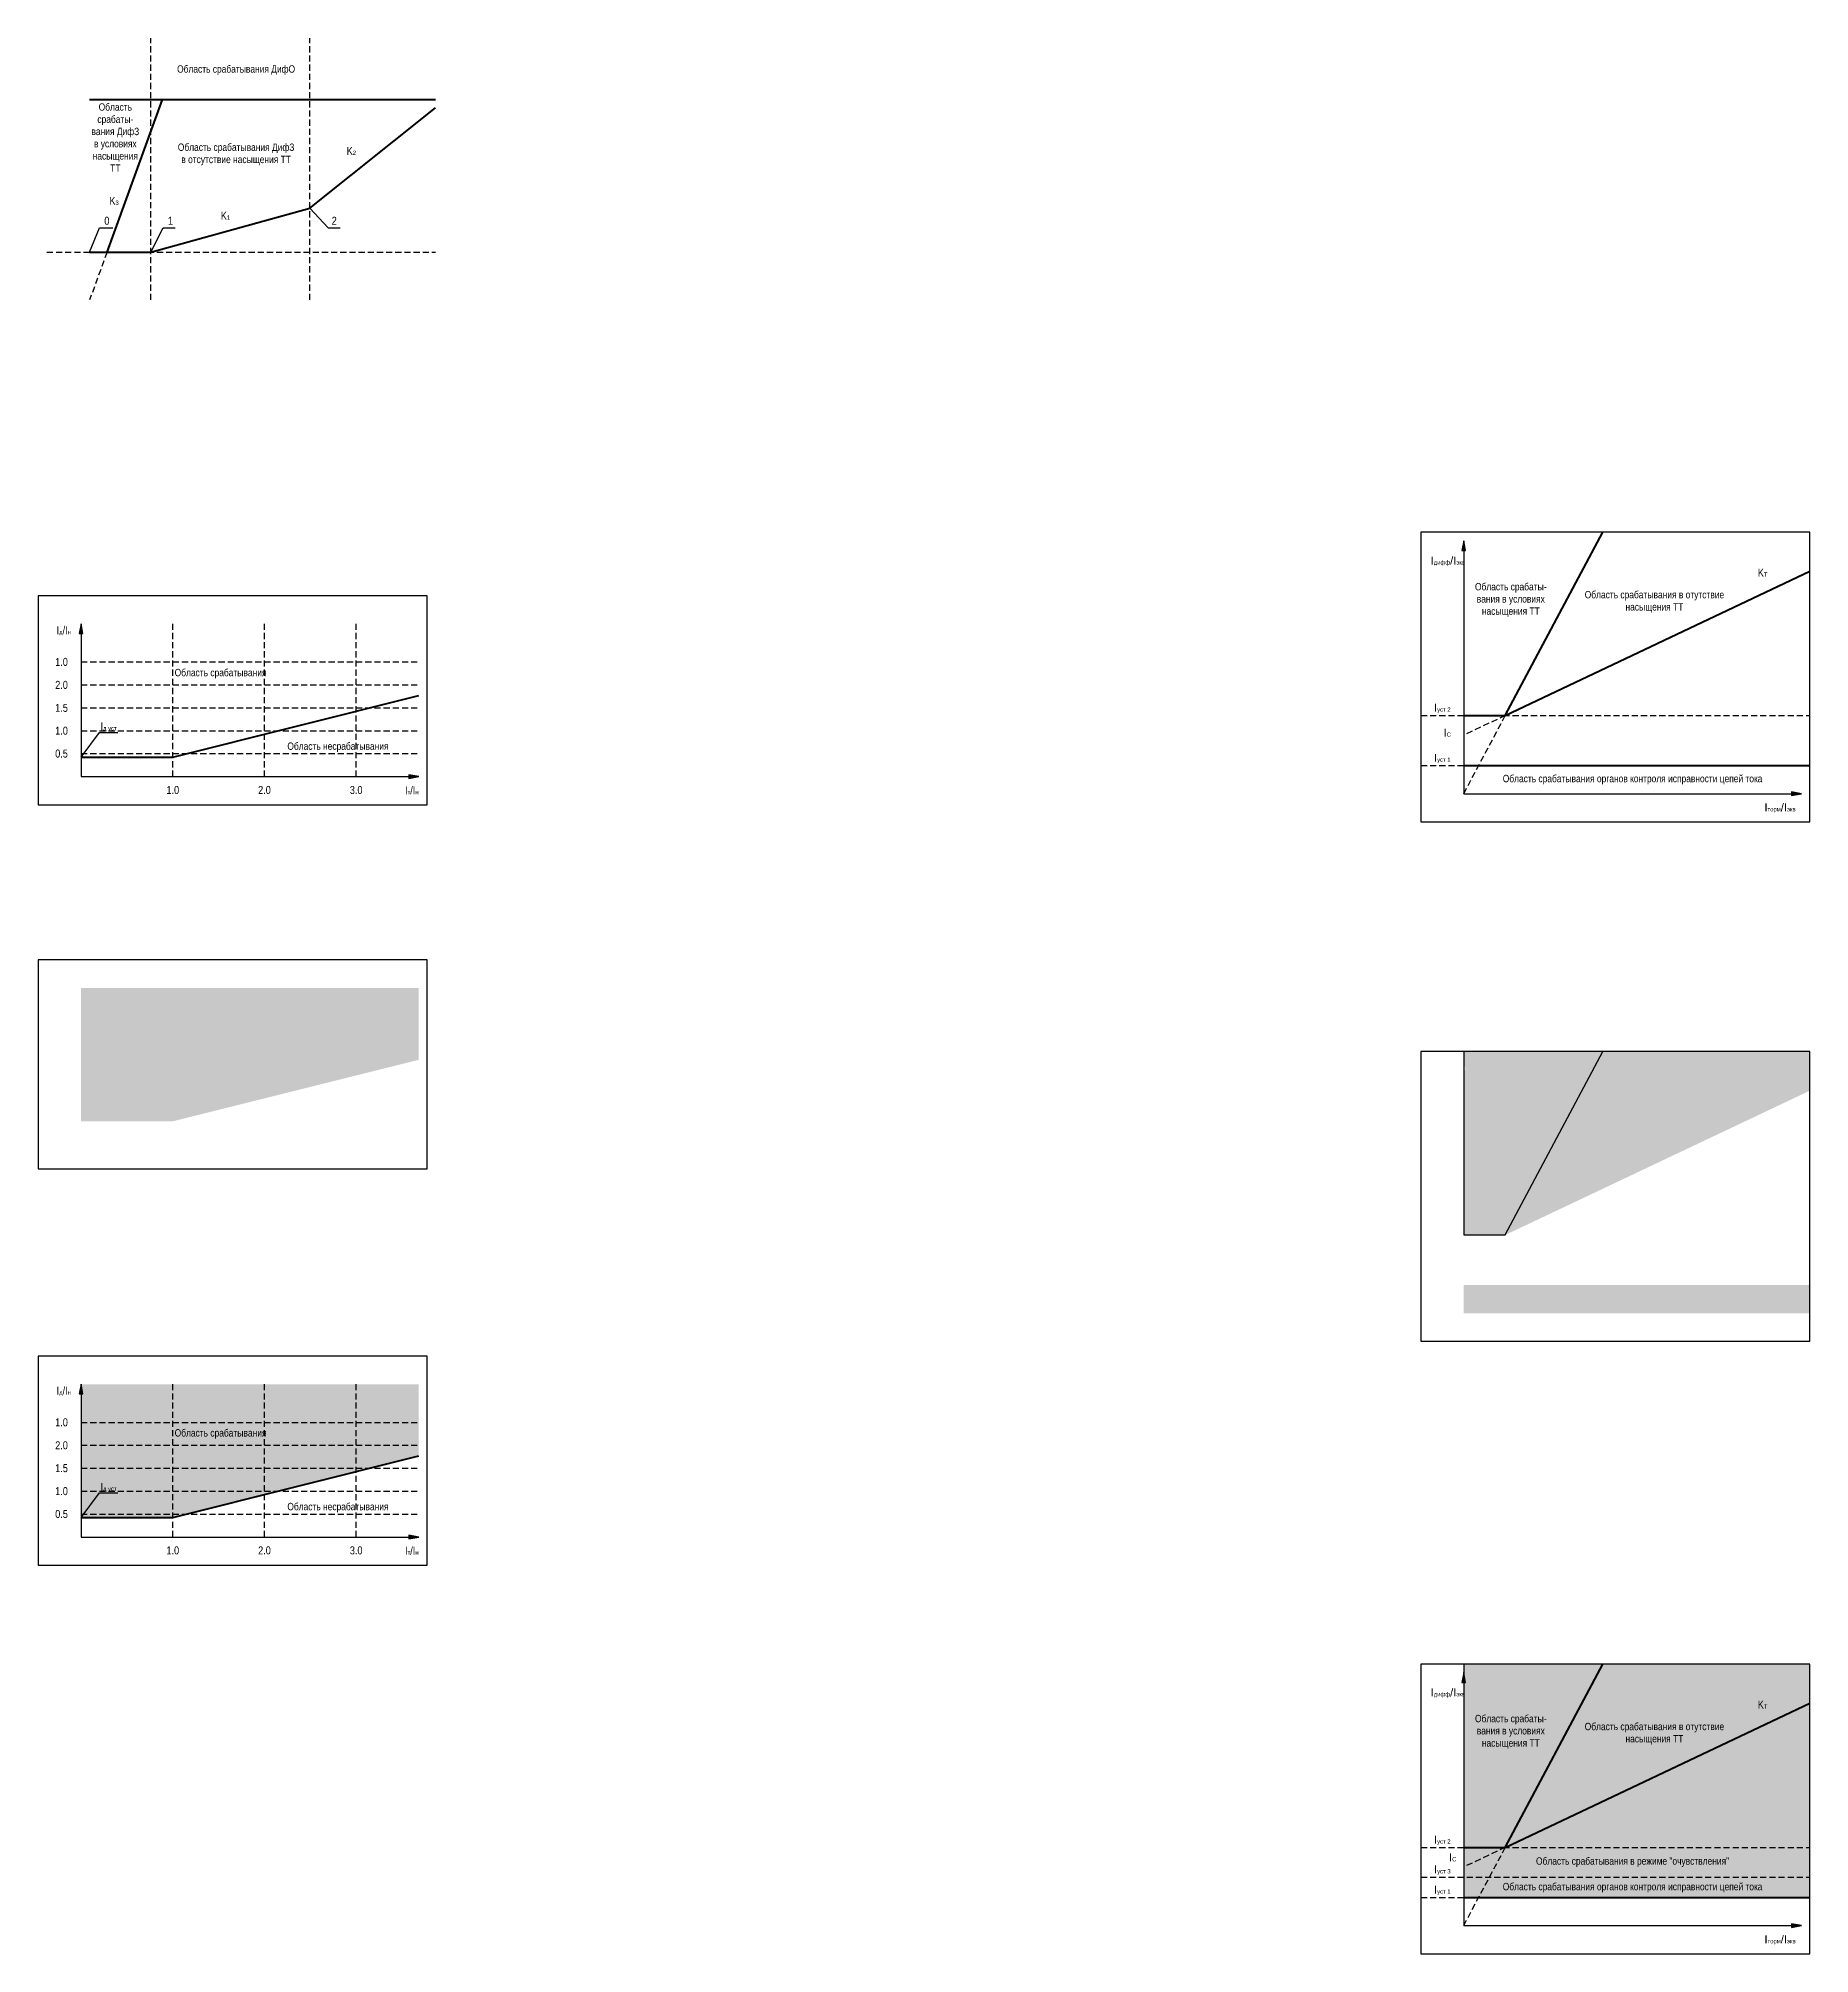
# Model space of a CAD drawing. Header units: millimetres. Extents: x 10500 to 23346, y -2028 to 447.
# Drawn here: x 12215 to 13664, y -1613 to -46 of the extents above; entities that cross this region are included whole.
import ezdxf

# ---------------------------------------------------------------- set-up
doc = ezdxf.new("R2010")
doc.units = ezdxf.units.MM
doc.linetypes.add('штриховая2', pattern=[0.375, 0.25, -0.125])
doc.styles.add('2.5_Gost_RD', font='ARIALN.TTF', dxfattribs={"height": 2.5})

msp = doc.modelspace()

# ---------------------------------------------------------------- texts
at = {"char_height": 6, "style": '2.5_Gost_RD'}
for s, insert, width, attachment_point in [('Область срабатывания ДифО', (12376.8, -72), 127.5, 5), ('Область срабаты-\\Pвания ДифЗ\\Pв условиях насыщения ТТ ', (12278, -127.2), 42, 5), ('Область срабатывания ДифЗ\\Pв отсутствие насыщения ТТ ', (12376.8, -141), 127.5, 5), ('{\\H1.0833x;K\\H0.53848x;2\\H1.8571x; }', (12471.1, -138.1), 41, 5), ('{\\H1.0833x;K\\H0.53848x;3\\H1.8571x; }', (12277, -179), 41, 5), ('{\\H1.0833x;K\\H0.53848x;1\\H1.8571x; }', (12368.1, -191.1), 41, 5), ('{\\H1.0833x;0}', (12269, -192), 41, 1), ('{\\H1.0833x;1}', (12321, -192), 41, 1), ('{\\H1.0833x;2}', (12455, -192), 41, 1), ('{\\fArial|b0|i0|c0|p34;\\H1.0833x;I\\fArial Narrow|b0|i0|c204|p34;\\H0.53848x;дифф\\fArial|b0|i0|c0|p34;\\H1.8571x;/I\\fArial Narrow|b0|i0|c204|p34;\\H0.53848x;экв}', (13354, -470), 41, 1), ('{\\H1.0833x;K\\H0.53848x;T\\H1.8571x; }', (13625.5, -483.2), 35, 5), ('Область срабаты-\\Pвания в условиях насыщения ТТ ', (13419.5, -505.5), 77, 5), ('Область срабатывания в отутствие насыщения ТТ ', (13537, -507), 127.5, 5), ('{\\H1.0833x;I\\H0.53848x;д\\H1.8571x;/I\\H0.53848x;н}', (12230, -527), 41, 1), ('{\\H1.0833x;1.0}', (12234, -556.2), 41, 5), ('Область срабатывания', (12364.1, -565.8), 127.5, 5), ('{\\H1.0833x;2.0}', (12234, -575), 41, 5), ('{\\H1.0833x;1.5}', (12234, -593.8), 41, 5), ('{\\fArial|b0|i0|c0|p34;\\H1.0833x;I\\fArial Narrow|b0|i0|c204|p34;\\H0.53848x;уст 2\\fArial|b0|i0|c204|p34;\\H1.8571x; }', (13363.5, -594.2), 35, 5), ('{\\H1.0833x;1.0}', (12234, -612.5), 41, 5), ('{\\H1.0833x;I\\H0.53848x;д уст}', (12272.5, -609.5), 41, 5), ('{\\fArial|b0|i0|c0|p34;\\H1.0833x;I\\fArial Narrow|b0|i0|c204|p34;\\H0.53848x;C}', (13367.5, -614.1), 27, 5), ('Область несрабатывания', (12460.1, -626), 127.5, 5), ('{\\H1.0833x;0.5}', (12234, -631.2), 41, 5), ('{\\fArial|b0|i0|c0|p34;\\H1.0833x;I\\fArial Narrow|b0|i0|c204|p34;\\H0.53848x;уст 1\\fArial|b0|i0|c204|p34;\\H1.8571x; }', (13363.5, -635.2), 35, 5), ('{\\H1.0833x;1.0}', (12325, -661), 41, 5), ('{\\H1.0833x;2.0}', (12400, -661), 41, 5), ('{\\H1.0833x;3.0}', (12475, -661), 41, 5), ('{\\H1.0833x;I\\H0.53848x;т\\H1.8571x;/I\\H0.53848x;н}', (12515, -658), 41, 1), ('Область срабатывания органов контроля исправности цепей тока', (13519.1, -652.5), 247, 5), ('{\\fArial|b0|i0|c0|p34;\\H1.0833x;I\\fArial Narrow|b0|i0|c204|p34;\\H0.53848x;торм\\fArial|b0|i0|c0|p34;\\H1.8571x;/I\\fArial Narrow|b0|i0|c204|p34;\\H0.53848x;экв}', (13627, -672), 41, 1), ('{\\H1.0833x;I\\H0.53848x;д\\H1.8571x;/I\\H0.53848x;н}', (12230, -1149.1), 41, 1), ('{\\H1.0833x;1.0}', (12234, -1178.3), 41, 5), ('Область срабатывания', (12364.1, -1187.8), 127.5, 5), ('{\\H1.0833x;2.0}', (12234, -1197.1), 41, 5), ('{\\H1.0833x;1.5}', (12234, -1215.8), 41, 5), ('{\\H1.0833x;1.0}', (12234, -1234.6), 41, 5), ('{\\H1.0833x;I\\H0.53848x;д уст}', (12272.5, -1231.6), 41, 5), ('{\\H1.0833x;0.5}', (12234, -1253.3), 41, 5), ('Область несрабатывания', (12460.1, -1248.1), 127.5, 5), ('{\\H1.0833x;1.0}', (12325, -1283.1), 41, 5), ('{\\H1.0833x;2.0}', (12400, -1283.1), 41, 5), ('{\\H1.0833x;3.0}', (12475, -1283.1), 41, 5), ('{\\H1.0833x;I\\H0.53848x;т\\H1.8571x;/I\\H0.53848x;н}', (12515, -1280.1), 41, 1), ('{\\fArial|b0|i0|c0|p34;\\H1.0833x;I\\fArial Narrow|b0|i0|c204|p34;\\H0.53848x;дифф\\fArial|b0|i0|c0|p34;\\H1.8571x;/I\\fArial Narrow|b0|i0|c204|p34;\\H0.53848x;экв}', (13354, -1396), 41, 1), ('{\\H1.0833x;K\\H0.53848x;T\\H1.8571x; }', (13625.5, -1409.2), 35, 5), ('Область срабаты-\\Pвания в условиях насыщения ТТ ', (13419.5, -1431.5), 77, 5), ('Область срабатывания в отутствие насыщения ТТ ', (13537, -1433), 127.5, 5), ('{\\fArial|b0|i0|c0|p34;\\H1.0833x;I\\fArial Narrow|b0|i0|c204|p34;\\H0.53848x;уст 2\\fArial|b0|i0|c204|p34;\\H1.8571x; }', (13363.5, -1520.2), 35, 5), ('{\\fArial|b0|i0|c0|p34;\\H1.0833x;I\\fArial Narrow|b0|i0|c204|p34;\\H0.53848x;C}', (13372, -1534.2), 35, 5), ('Область срабатывания в режиме "очувствления"', (13519.1, -1538.1), 247, 5), ('{\\fArial|b0|i0|c0|p34;\\H1.0833x;I\\fArial Narrow|b0|i0|c204|p34;\\H0.53848x;уст 3\\fArial|b0|i0|c204|p34;\\H1.8571x; }', (13363.5, -1544.6), 35, 5), ('{\\fArial|b0|i0|c0|p34;\\H1.0833x;I\\fArial Narrow|b0|i0|c204|p34;\\H0.53848x;уст 1\\fArial|b0|i0|c204|p34;\\H1.8571x; }', (13363.5, -1561.2), 35, 5), ('Область срабатывания органов контроля исправности цепей тока', (13519.1, -1559), 247, 5), ('{\\fArial|b0|i0|c0|p34;\\H1.0833x;I\\fArial Narrow|b0|i0|c204|p34;\\H0.53848x;торм\\fArial|b0|i0|c0|p34;\\H1.8571x;/I\\fArial Narrow|b0|i0|c204|p34;\\H0.53848x;экв}', (13627, -1598), 41, 1)]:
    msp.add_mtext(s, dxfattribs=dict(at, insert=insert, width=width, attachment_point=attachment_point))

# ---------------------------------------------------------------- hatches: boundary and pattern name
at = {"ltscale": 100}
h = msp.add_hatch(color=256, dxfattribs=at)
h.dxf.hatch_style = 1
h.paths.add_polyline_path([(13381, -465), (13381, -457), (13379.5, -465)])
h = msp.add_hatch(color=256, dxfattribs=at)
h.dxf.hatch_style = 1
h.paths.add_polyline_path([(13381, -465), (13382.5, -465), (13381, -457)])
h = msp.add_hatch(color=256, dxfattribs=at)
h.dxf.hatch_style = 1
h.paths.add_polyline_path([(12250, -533), (12250, -525), (12248.5, -533)])
h = msp.add_hatch(color=256, dxfattribs=at)
h.dxf.hatch_style = 1
h.paths.add_polyline_path([(12250, -533), (12251.5, -533), (12250, -525)])
h = msp.add_hatch(color=256, dxfattribs=at)
h.dxf.hatch_style = 1
h.paths.add_polyline_path([(12518.2, -649.5), (12518.2, -650), (12526.2, -650), (12518.2, -648.5)])
h = msp.add_hatch(color=256, dxfattribs=at)
h.dxf.hatch_style = 1
h.paths.add_polyline_path([(12526.2, -650), (12518.2, -650), (12518.2, -651.5)])
h = msp.add_hatch(color=256, dxfattribs=at)
h.dxf.hatch_style = 1
h.paths.add_polyline_path([(13649.2, -663.5), (13649.2, -664), (13657.2, -664), (13649.2, -662.5)])
h = msp.add_hatch(color=256, dxfattribs=at)
h.dxf.hatch_style = 1
h.paths.add_polyline_path([(13657.2, -664), (13649.2, -664), (13649.2, -665.5)])
at = {"ltscale": 100, "true_color": 0xfff4d1}
h = msp.add_hatch(color=7, dxfattribs=at)
h.dxf.hatch_style = 1
h.paths.add_polyline_path([(12526.2, -823), (12250, -823), (12250, -932), (12325, -932), (12526.2, -881.7)])
at = {"ltscale": 100}
h = msp.add_hatch(color=41, dxfattribs=at)
h.dxf.hatch_style = 1
h.paths.add_polyline_path([(13494.7, -875), (13381, -875), (13381, -882), (13382.5, -890), (13381, -890), (13381, -1025), (13415, -1025)])
at = {"ltscale": 100, "true_color": 0xfff4d1}
h = msp.add_hatch(color=7, dxfattribs=at)
h.dxf.hatch_style = 1
h.paths.add_polyline_path([(13664, -907), (13664, -875), (13494.7, -875), (13415, -1025)])
at = {"ltscale": 100, "true_color": 0xfcfcac}
h = msp.add_hatch(color=51, dxfattribs=at)
h.dxf.hatch_style = 1
h.paths.add_polyline_path([(13664, -1066), (13381, -1066), (13381, -1089), (13664, -1089)])
at = {"ltscale": 100}
h = msp.add_hatch(color=256, dxfattribs=at)
h.dxf.hatch_style = 1
h.paths.add_polyline_path([(12250, -1155.1), (12250, -1147.1), (12248.5, -1155.1)])
at = {"ltscale": 100, "true_color": 0xfff4d1}
h = msp.add_hatch(color=7, dxfattribs=at)
h.dxf.hatch_style = 1
h.paths.add_polyline_path([(12526.2, -1147.1), (12250, -1147.1), (12250, -1256.1), (12325, -1256.1), (12526.2, -1205.8)])
at = {"ltscale": 100}
h = msp.add_hatch(color=256, dxfattribs=at)
h.dxf.hatch_style = 1
h.paths.add_polyline_path([(12250, -1155.1), (12251.5, -1155.1), (12250, -1147.1)])
h = msp.add_hatch(color=256, dxfattribs=at)
h.dxf.hatch_style = 1
h.paths.add_polyline_path([(12518.2, -1271.6), (12518.2, -1272.1), (12526.2, -1272.1), (12518.2, -1270.6)])
h = msp.add_hatch(color=256, dxfattribs=at)
h.dxf.hatch_style = 1
h.paths.add_polyline_path([(12526.2, -1272.1), (12518.2, -1272.1), (12518.2, -1273.6)])
h = msp.add_hatch(color=41, dxfattribs=at)
h.dxf.hatch_style = 1
h.paths.add_polyline_path([(13494.7, -1376), (13381, -1376), (13381, -1383), (13382.5, -1391), (13381, -1391), (13381, -1526), (13415, -1526)])
at = {"ltscale": 100, "true_color": 0xfff4d1}
h = msp.add_hatch(color=7, dxfattribs=at)
h.dxf.hatch_style = 1
h.paths.add_polyline_path([(13664, -1408), (13664, -1376), (13494.7, -1376), (13415, -1526)])
at = {"ltscale": 100}
h = msp.add_hatch(color=256, dxfattribs=at)
h.dxf.hatch_style = 1
h.paths.add_polyline_path([(13381, -1391), (13381, -1383), (13379.5, -1391)])
h = msp.add_hatch(color=256, dxfattribs=at)
h.dxf.hatch_style = 1
h.paths.add_polyline_path([(13381, -1391), (13382.5, -1391), (13381, -1383)])
h = msp.add_hatch(color=61, dxfattribs=at)
h.dxf.hatch_style = 1
h.paths.add_polyline_path([(13664, -1408), (13415, -1526), (13664, -1526)])
h.paths.add_polyline_path([(13664, -1526), (13415, -1526), (13402.1, -1550.3), (13664, -1550.3)])
h.paths.add_polyline_path([(13415, -1526), (13381, -1542.1), (13381, -1550.3), (13402.1, -1550.3)])
h.paths.add_polyline_path([(13415, -1526), (13381, -1526), (13381, -1542.1)], flags=17)
at = {"ltscale": 100, "true_color": 0xfcfcac}
h = msp.add_hatch(color=51, dxfattribs=at)
h.dxf.hatch_style = 1
h.paths.add_polyline_path([(13664, -1550.3), (13402.1, -1550.3), (13393.2, -1567), (13664, -1567)])
h.paths.add_polyline_path([(13402.1, -1550.3), (13381, -1550.3), (13381, -1567), (13393.2, -1567)])
at = {"ltscale": 100}
h = msp.add_hatch(color=256, dxfattribs=at)
h.dxf.hatch_style = 1
h.paths.add_polyline_path([(13649.2, -1589.5), (13649.2, -1590), (13657.2, -1590), (13649.2, -1588.5)])
h = msp.add_hatch(color=256, dxfattribs=at)
h.dxf.hatch_style = 1
h.paths.add_polyline_path([(13657.2, -1590), (13649.2, -1590), (13649.2, -1591.5)])

# ---------------------------------------------------------------- linework, layer by layer
at = {"color": 1, "linetype": 'штриховая2', "ltscale": 20}
for p, q in [((13381, -664), (13415, -600)), ((13381, -1590), (13415, -1526))]:
    msp.add_line(p, q, dxfattribs=at)
at = {"color": 62, "linetype": 'штриховая2', "ltscale": 20}
for points in [[(12307, -260), (12307, -46)], [(12437, -260), (12437, -46)], [(12325, -650), (12325, -525)], [(12400, -650), (12400, -525)], [(12475, -650), (12475, -525)], [(12325, -1272.1), (12325, -1147.1)], [(12400, -1272.1), (12400, -1147.1)], [(12475, -1272.1), (12475, -1147.1)]]:
    msp.add_lwpolyline(points, dxfattribs=at)
at = {"lineweight": 80}
for points in [[(12257, -96), (12540, -96)], [(12257, -221), (12307, -221), (12437, -185), (12540, -103)], [(13381, -600), (13415, -600), (13664, -482)], [(12250, -634), (12325, -634), (12526.2, -583.7)], [(13381, -641), (13664, -641)], [(12250, -1256.1), (12325, -1256.1), (12526.2, -1205.8)], [(13381, -1526), (13415, -1526), (13664, -1408)], [(13381, -1567), (13664, -1567)]]:
    msp.add_lwpolyline(points, dxfattribs=at)
at = {"color": 1, "lineweight": 80}
for points in [[(12271.2, -221), (12316.7, -96)], [(13415, -600), (13494.7, -450)], [(13415, -1526), (13494.7, -1376)]]:
    msp.add_lwpolyline(points, dxfattribs=at)
at = {"ltscale": 100}
for points in [[(12437, -185), (12452, -201), (12462, -201)], [(12257, -221), (12265, -201), (12276, -201)], [(12307, -221), (12317, -201), (12327, -201)], [(13381, -457), (13379.5, -465), (13380.5, -465), (13382.5, -465), (13381, -457)], [(12250, -525), (12248.5, -533), (12249.5, -533), (12251.5, -533), (12250, -525)], [(12250, -634), (12265, -614), (12280, -614)], [(12526.2, -650), (12518.2, -648.5), (12518.2, -649.5), (12518.2, -651.5), (12526.2, -650)], [(13657.2, -664), (13649.2, -662.5), (13649.2, -663.5), (13649.2, -665.5), (13657.2, -664)], [(12250, -1147.1), (12248.5, -1155.1), (12249.5, -1155.1), (12251.5, -1155.1), (12250, -1147.1)], [(12250, -1256.1), (12265, -1236.1), (12280, -1236.1)], [(12526.2, -1272.1), (12518.2, -1270.6), (12518.2, -1271.6), (12518.2, -1273.6), (12526.2, -1272.1)], [(13381, -1383), (13379.5, -1391), (13380.5, -1391), (13382.5, -1391), (13381, -1383)], [(13657.2, -1590), (13649.2, -1588.5), (13649.2, -1589.5), (13649.2, -1591.5), (13657.2, -1590)]]:
    msp.add_lwpolyline(points, dxfattribs=at)
at = {"color": 140, "linetype": 'штриховая2', "ltscale": 20}
for points in [[(12222, -221), (12540, -221)], [(12250, -556.2), (12526.2, -556.2)], [(12250, -575), (12526.2, -575)], [(12250, -593.8), (12526.2, -593.8)], [(13346, -600), (13664, -600)], [(12250, -612.5), (12526.2, -612.5)], [(12250, -631.2), (12526.2, -631.2)], [(13346, -641), (13664, -641)], [(12250, -1178.3), (12526.2, -1178.3)], [(12250, -1197.1), (12526.2, -1197.1)], [(12250, -1215.8), (12526.2, -1215.8)], [(12250, -1234.6), (12526.2, -1234.6)], [(12250, -1253.3), (12526.2, -1253.3)], [(13346, -1526), (13664, -1526)], [(13346, -1550.3), (13664, -1550.3)], [(13346, -1567), (13664, -1567)]]:
    msp.add_lwpolyline(points, dxfattribs=at)
at = {"color": 1, "linetype": 'штриховая2', "ltscale": 20}
msp.add_lwpolyline([(12271.2, -221), (12257, -260)], dxfattribs=at)
at = {"ltscale": 100}
for points in [[(13346, -687), (13664, -687), (13664, -450), (13346, -450)], [(12215, -673), (12533, -673), (12533, -502), (12215, -502)], [(12215, -971), (12533, -971), (12533, -800), (12215, -800)], [(13346, -1112), (13664, -1112), (13664, -875), (13346, -875)], [(12215, -1295.1), (12533, -1295.1), (12533, -1124.1), (12215, -1124.1)], [(12215, -1295.1), (12533, -1295.1), (12533, -1124.1), (12215, -1124.1)], [(13346, -1613), (13664, -1613), (13664, -1376), (13346, -1376)], [(13346, -1613), (13664, -1613), (13664, -1376), (13346, -1376)]]:
    msp.add_lwpolyline(points, close=True, dxfattribs=at)
at = {"lineweight": 30}
for points in [[(13381, -457), (13381, -664)], [(12250, -525), (12250, -650)], [(12250, -650), (12526.2, -650)], [(13381, -664), (13657.2, -664)], [(12250, -1147.1), (12250, -1272.1)], [(12250, -1272.1), (12526.2, -1272.1)], [(13381, -1383), (13381, -1590)], [(13381, -1590), (13657.2, -1590)]]:
    msp.add_lwpolyline(points, dxfattribs=at)
at = {"linetype": 'штриховая2', "ltscale": 20}
for points in [[(13415, -600), (13381, -616.1)], [(13415, -1526), (13381, -1542.1)]]:
    msp.add_lwpolyline(points, dxfattribs=at)
at = {"color": 41, "ltscale": 100}
for points in [[(13381, -875), (13381, -1025), (13415, -1025), (13494.7, -875)], [(13381, -1376), (13381, -1526), (13415, -1526), (13494.7, -1376)]]:
    msp.add_lwpolyline(points, dxfattribs=at)

msp.set_redraw_order([(e.dxf.handle, doc.entitydb.next_handle()) for e in msp.query("TEXT MTEXT ATTDEF DIMENSION ARC_DIMENSION")])  # texts and dimensions are drawn at this point

doc.saveas('drawing.dxf')
